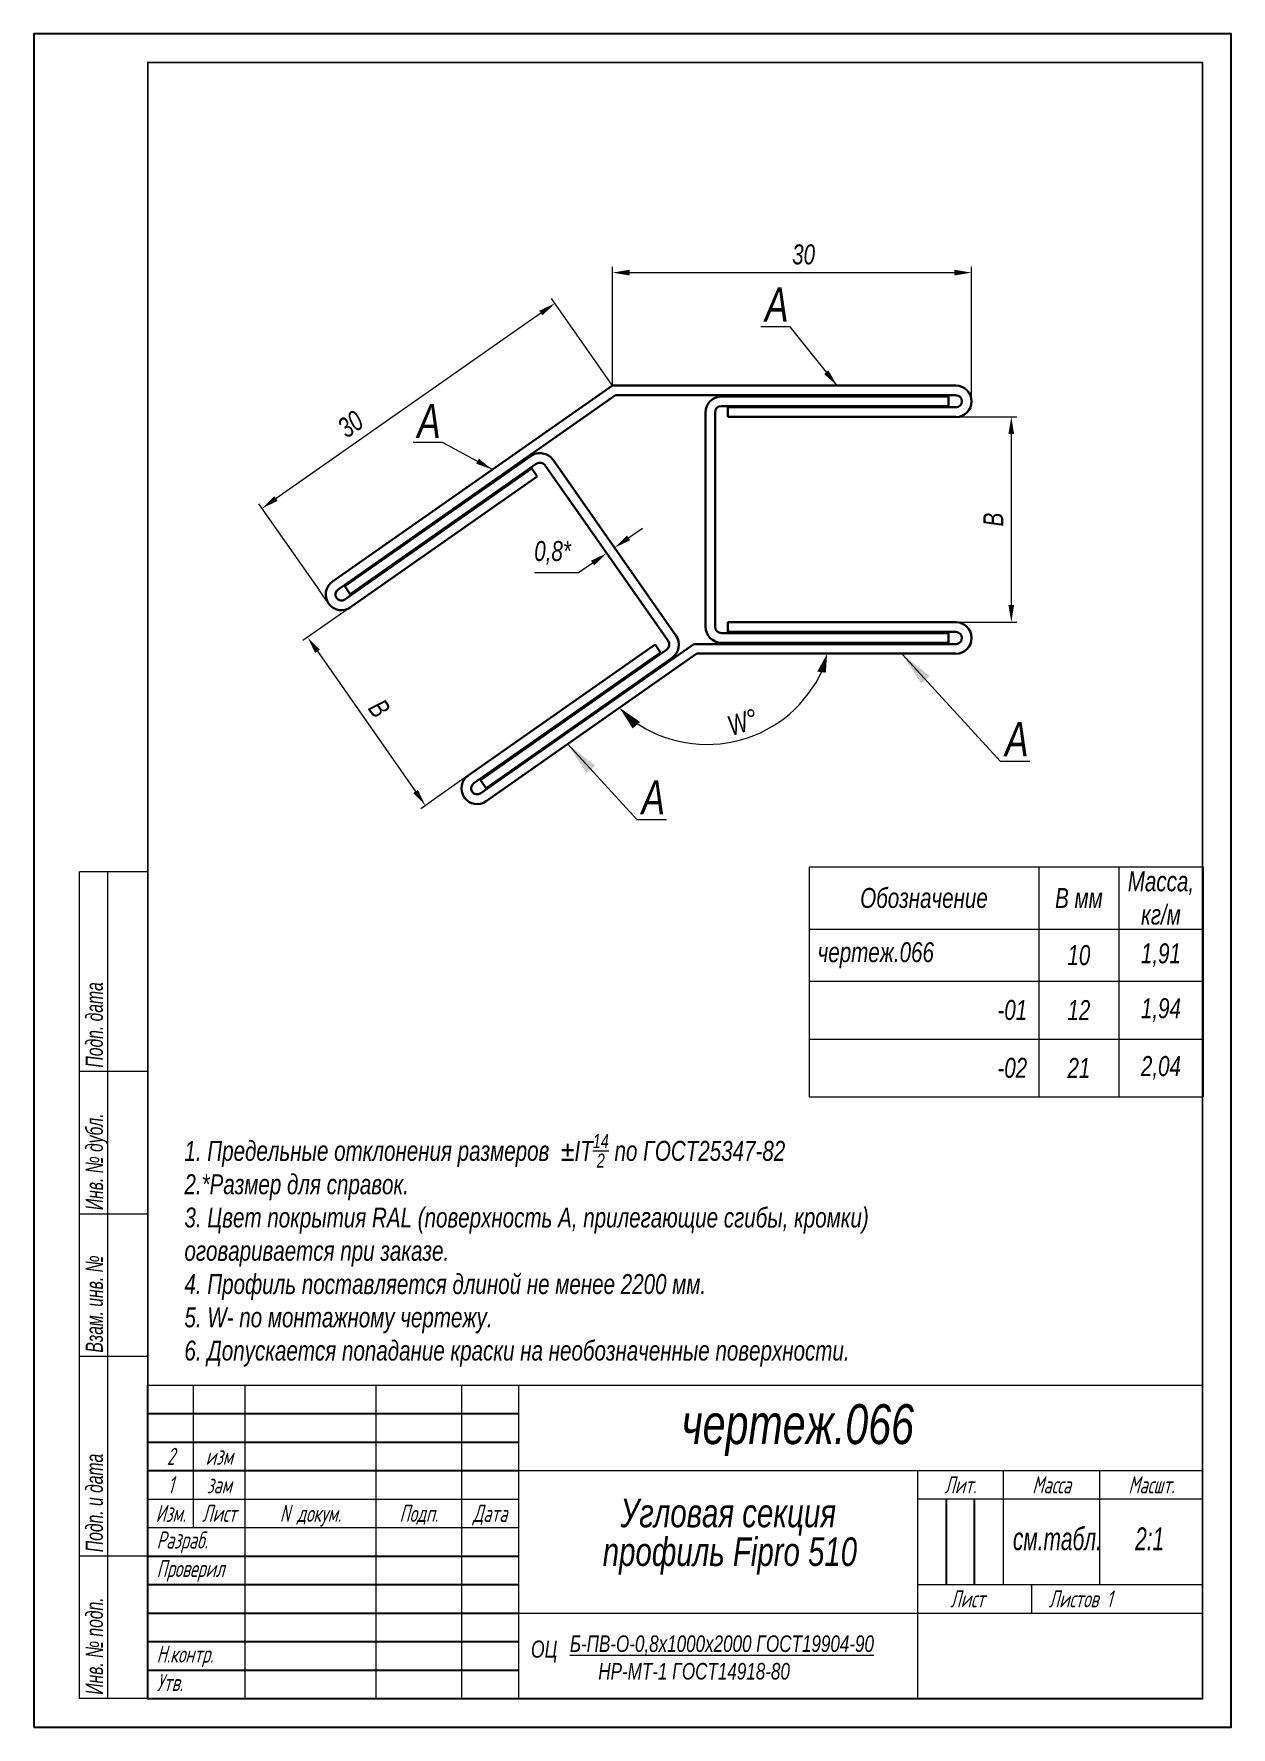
# Model space of a CAD drawing. Header units: millimetres. Extents: x 14 to 38981, y 5 to 92301.
# Drawn here: x 38771.5 to 38981.5, y 92003.8 to 92300.8 of the extents above; entities that cross this region are included whole.
import ezdxf
from ezdxf.enums import TextEntityAlignment as Align

# ---------------------------------------------------------------- set-up
doc = ezdxf.new("R2010")
doc.units = ezdxf.units.MM
doc.layers.get('0').update_dxf_attribs({"lineweight": 18})
doc.layers.add('Layer_02', color=10, linetype='Continuous', lineweight=30)
doc.layers.add('Layer_03', color=110, linetype='Continuous', lineweight=13)
doc.layers.add('Layer_04', color=7, linetype='Continuous')
doc.layers.add('Layer_05', color=7, linetype='Continuous')
doc.styles.add('Style_01', font='ARIALNI.TTF', dxfattribs={"width": 0.9})
doc.styles.add('Style_02', font='ARIALNI.TTF', dxfattribs={"width": 0.8})
doc.styles.add('Style_03', font='ARIALNI.TTF', dxfattribs={"width": 0.9, "height": 3.5})
doc.styles.add('Style_04', font='ARIALNI.TTF', dxfattribs={"width": 0.9, "height": 6})
doc.styles.add('Style_05', font='isocpeur.ttf')
doc.dimstyles.new('DimStyle_01', dxfattribs={"dimtxt": 6, "dimasz": 5.5, "dimexe": 1, "dimexo": 0.625, "dimgap": 1.4, "dimtad": 1, "dimdec": 0, "dimtxsty": 'Style_04', "dimcen": 0.1, "dimclrd": 256, "dimclre": 256, "dimclrt": 256, "dimazin": 3, "dimtfac": 1, "dimtdec": 0, "dimtmove": 0, "dimatfit": 3, "dimlwd": 13, "dimlwe": 13})

msp = doc.modelspace()

# ---------------------------------------------------------------- texts
at = {"ltscale": 5, "style": 'Style_02', "width": 0.8}
for s, p in [('Подп. дата', (38784.49, 92119.5)), ('Инв. № дубл.', (38784.49, 92094.5)), ('Взам. инв. №', (38784.49, 92069.5)), ('Подп. и дата', (38784.49, 92034.5)), ('Инв. № подп.', (38784.49, 92009.5))]:
    msp.add_text(s, height=3, rotation=90, dxfattribs=at).set_placement(p, align=Align.BOTTOM_LEFT)
at = {"color": 7, "style": 'Style_03', "width": 0.9}
for s, height, p in [('чертеж.066', 7, (38885.07, 92053.45)), ('Угловая секция  ', 5, (38874.38, 92038.86)), ('профиль Fipro 510', 5, (38871.28, 92032.08)), ('ОЦ', 3, (38858.67, 92015.99))]:
    msp.add_text(s, height=height, dxfattribs=at).set_placement(p)
at = {"style": 'Style_05', "oblique": 15, "width": 0.66666}
for s, p in [('2', (38795.49, 92051.3)), ('изм', (38803.99, 92051.3)), ('1', (38795.49, 92046.3)), ('зам', (38803.99, 92046.3)), ('Лит.', (38933.99, 92046.3)), ('Масса', (38949.99, 92046.3)), ('Масшт.', (38967.49, 92046.3)), ('Изм.', (38795.49, 92041.3)), ('Лист', (38803.99, 92041.3)), ('N докум.', (38819.99, 92041.3)), ('Подп.', (38838.99, 92041.3)), ('Дата', (38851.49, 92041.3))]:
    msp.add_text(s, height=3, dxfattribs=at).set_placement(p, align=Align.MIDDLE_CENTER)
for s, p in [('Разраб.', (38793.01, 92035.12)), ('Проверил', (38793.01, 92030.12)), ('Н.контр.', (38793.01, 92015.12)), ('Утв.', (38793.01, 92010.12))]:
    msp.add_text(s, height=3, dxfattribs=at).set_placement(p)
at = {"lineweight": 0, "style": 'Style_01', "width": 0.8}
msp.add_text('см.табл.', height=4, dxfattribs=at).set_placement((38943.22, 92034.84))
msp.add_text('2:1', height=4, dxfattribs=at).set_placement((38964.66, 92036.84), align=Align.MIDDLE_LEFT)
at = {"style": 'Style_05', "oblique": 15, "width": 0.66666}
for s, p in [('Лист', (38932.21, 92026.29)), ('Листов', (38949.49, 92026.3)), ('1', (38959.61, 92026.3))]:
    msp.add_text(s, height=3, dxfattribs=at).set_placement(p, align=Align.MIDDLE_LEFT)
at = {"color": 7}
note = msp.add_mtext_dynamic_manual_height_columns('\\A1;      1. Предельные отклонения размеров  ±IT{\\H0.7x;\\S14/2;} по ГОСТ25347-82{\\A0;\\P}      2.*Размер для справок.{\\A0;\\P}      3. Цвет покрытия RAL (поверхность А, прилегающие сгибы, кромки) {\\A0;\\P}      оговаривается при заказе.{\\A0;\\P}      4. Профиль поставляется длиной не менее 2200 мм.{\\A0;\\P}      5. W- по монтажному чертежу.{\\A0;\\P}      6. Допускается попадание краски на необозначенные поверхности.{\\A0;\\P}', width=177.5144, gutter_width=70, heights=[43.08, 0], dxfattribs=dict(at, insert=(38791.88, 92107.82), char_height=3.5, attachment_point=1, style='Style_03'))
at = {"color": 3, "ltscale": 2, "insert": (38865.51, 92019.89), "char_height": 2.9, "width": 59.7044, "attachment_point": 1, "style": 'Style_03'}
msp.add_mtext('{\\L\\C0;Б-ПВ-О-0,8х1000х2000 ГОСТ19904-90\\P\\l      HP-MT-1 ГОСТ14918-80}', dxfattribs=at)
at = {"layer": 'Layer_03', "style": 'Style_04', "width": 0.9}
for p in [(38899.73, 92250.33), (38838.73, 92229.89), (38941.83, 92174.1), (38878.07, 92163.88)]:
    msp.add_text('А', height=6, dxfattribs=at).set_placement(p)
at = {"layer": 'Layer_03', "insert": (38895.81, 92180.07), "char_height": 3.5, "attachment_point": 5, "rotation": 17.5, "style": 'Style_03'}
msp.add_mtext('\\A1;W%%D', dxfattribs=at)

# ---------------------------------------------------------------- blocks, each defined once
blk = doc.blocks.new('A$C270D7DBD')
blk.add_line((12, 0), (0, 0))
blk = doc.blocks.new('fpr510')
at = {"layer": 'Layer_02'}
for p, q in [((-14.83, -15.28), (7, 0)), ((7.24, -0.75), (-14.39, -15.9)), ((33.77, 0), (7, 0)), ((7.24, -0.75), (33.77, -0.75)), ((33.2, -0.85), (15.5, -0.85)), ((33.2, -1.6), (33.2, -0.85)), ((14.25, -18.8), (14.25, -2.1)), ((15, -18.8), (15, -2.1)), ((33.2, -1.6), (15.5, -1.6)), ((16, -2.45), (16, -1.7)), ((16, -1.7), (33.77, -1.7)), ((33.77, -2.45), (16, -2.45)), ((-13.87, -15.65), (0.63, -5.5)), ((0.71, -6.48), (-13.85, -16.67)), ((-13.44, -16.26), (1.06, -6.11)), ((1.14, -7.09), (0.71, -6.48)), ((11.34, -19.91), (1.76, -6.23)), ((11.95, -19.48), (2.37, -5.8)), ((-13.42, -17.29), (1.14, -7.09)), ((-13.44, -16.26), (-13.87, -15.65)), ((33.77, -18.45), (16, -18.45)), ((16, -18.45), (16, -19.2)), ((33.2, -19.3), (15.5, -19.3)), ((16, -19.2), (33.77, -19.2)), ((33.2, -19.3), (33.2, -20.05)), ((-4.24, -30.4), (10.32, -20.2)), ((10.75, -20.81), (-3.81, -31.01)), ((-3.28, -30.76), (11.21, -20.61)), ((13.35, -20.15), (-3.27, -31.79)), ((-2.84, -32.4), (13.59, -20.9)), ((10.32, -20.2), (10.75, -20.81)), ((13.35, -20.15), (33.77, -20.15)), ((33.77, -20.9), (13.59, -20.9)), ((33.2, -20.05), (15.5, -20.05)), ((-2.85, -31.38), (11.65, -21.22)), ((-3.28, -30.76), (-2.85, -31.38))]:
    blk.add_line(p, q, dxfattribs=at)
for centre, radius, start, end in [((15.5, -2.1), 1.25, 90, 180), ((33.77, -1.23), 1.23, 270, 90), ((33.77, -1.23), 0.475, 270, 90), ((15.5, -2.1), 0.5, 90, 180), ((15.5, -2.1), 0.5, 90, 180), ((1.35, -6.52), 1.25, 35, 125), ((1.35, -6.52), 0.5, 35, 125), ((1.35, -6.52), 0.5, 35, 125), ((-14.12, -16.29), 1.23, 125, 305), ((-14.12, -16.29), 0.475, 125, 305), ((33.77, -19.68), 1.23, 270, 90), ((10.93, -20.2), 1.25, 305, 35), ((15.5, -18.8), 1.25, 180, 270), ((15.5, -18.8), 0.5, 180, 270), ((15.5, -18.8), 0.5, 180, 270), ((33.77, -19.68), 0.475, 270, 90), ((10.93, -20.2), 0.5, 305, 35), ((10.93, -20.2), 0.5, 305, 35), ((-3.54, -31.4), 1.23, 125, 305), ((-3.54, -31.4), 0.475, 125, 305)]:
    blk.add_arc(centre, radius, start, end, dxfattribs=at)
blk = doc.blocks.new('*D3')
at = {"layer": 'Defpoints', "color": 0, "transparency": 16777216}
for p in [(38933.21, 92233.61), (38933.21, 92197.61), (38942.93, 92197.61)]:
    blk.add_point(p, dxfattribs=at)
at = {"layer": 'Layer_03', "lineweight": 13, "transparency": 16777216}
for p, q in [((38933.28, 92233.61), (38943.93, 92233.61)), ((38942.93, 92230.61), (38942.93, 92200.61)), ((38933.28, 92197.61), (38943.93, 92197.61))]:
    blk.add_line(p, q, dxfattribs=at)
at = {"layer": 'Layer_03', "transparency": 16777216}
for points in [[(38942.43, 92230.61), (38943.43, 92230.61), (38942.93, 92233.61)], [(38942.43, 92200.61), (38943.43, 92200.61), (38942.93, 92197.61)]]:
    blk.add_solid(points, dxfattribs=at)
at = {"layer": 'Layer_03', "transparency": 16777216, "insert": (38939.78, 92215.61), "char_height": 3.5, "attachment_point": 5, "rotation": 90, "style": 'Style_03'}
blk.add_mtext('\\A1;В', dxfattribs=at)
blk = doc.blocks.new('*D4')
at = {"layer": 'Defpoints', "color": 0, "transparency": 16777216}
for p in [(38827.03, 92200.22), (38847.67, 92170.73), (38840.16, 92165.47)]:
    blk.add_point(p, dxfattribs=at)
at = {"layer": 'Layer_03', "lineweight": 13, "transparency": 16777216}
for p, q in [((38826.98, 92200.18), (38818.69, 92194.39)), ((38821.23, 92192.5), (38838.44, 92167.93)), ((38847.62, 92170.69), (38839.34, 92164.9))]:
    blk.add_line(p, q, dxfattribs=at)
at = {"layer": 'Layer_03', "transparency": 16777216}
for points in [[(38821.64, 92192.79), (38820.82, 92192.21), (38819.51, 92194.96)], [(38838.85, 92168.21), (38838.03, 92167.64), (38840.16, 92165.47)]]:
    blk.add_solid(points, dxfattribs=at)
at = {"layer": 'Layer_03', "transparency": 16777216, "insert": (38832.09, 92182.49), "char_height": 3.5, "attachment_point": 5, "rotation": 305, "style": 'Style_03'}
blk.add_mtext('\\A1;В', dxfattribs=at)
blk = doc.blocks.new('*D5')
at = {"layer": 'Defpoints', "color": 0, "transparency": 16777216}
for p in [(38872.97, 92239.12), (38811.51, 92217.57), (38821.61, 92203.15)]:
    blk.add_point(p, dxfattribs=at)
at = {"layer": 'Layer_03', "lineweight": 13, "transparency": 16777216}
for p, q in [((38872.94, 92239.17), (38862.3, 92254.36)), ((38860.42, 92251.82), (38813.97, 92219.29)), ((38821.57, 92203.21), (38810.94, 92218.39))]:
    blk.add_line(p, q, dxfattribs=at)
at = {"layer": 'Layer_03', "transparency": 16777216}
for points in [[(38860.13, 92252.23), (38860.7, 92251.41), (38862.87, 92253.54)], [(38813.68, 92219.7), (38814.25, 92218.88), (38811.51, 92217.57)]]:
    blk.add_solid(points, dxfattribs=at)
at = {"layer": 'Layer_03', "transparency": 16777216, "insert": (38827.02, 92232.33), "char_height": 3.5, "attachment_point": 5, "rotation": 35, "style": 'Style_03'}
blk.add_mtext('\\A1;30', dxfattribs=at)
blk = doc.blocks.new('*D6')
at = {"layer": 'Defpoints', "color": 0, "transparency": 16777216}
for p in [(38871.85, 92212.8), (38870.47, 92211.83), (38871.95, 92209.7)]:
    blk.add_point(p, dxfattribs=at)
at = {"layer": 'Layer_03', "lineweight": 13, "transparency": 16777216}
for p, q in [((38871.89, 92212.74), (38873.91, 92209.85)), ((38875.79, 92212.39), (38878.25, 92214.11)), ((38870.5, 92211.78), (38872.53, 92208.89)), ((38869.5, 92207.98), (38867.04, 92206.26)), ((38867.04, 92206.26), (38859.3, 92206.26))]:
    blk.add_line(p, q, dxfattribs=at)
at = {"layer": 'Layer_03', "transparency": 16777216}
for points in [[(38875.51, 92212.8), (38876.08, 92211.98), (38873.34, 92210.67)], [(38869.21, 92208.39), (38869.78, 92207.57), (38871.95, 92209.7)]]:
    blk.add_solid(points, dxfattribs=at)
at = {"layer": 'Layer_03', "transparency": 16777216, "insert": (38862.47, 92209.77), "char_height": 3.5, "attachment_point": 5, "style": 'Style_03'}
blk.add_mtext('\\A1;0,8*', dxfattribs=at)
blk = doc.blocks.new('*D7')
at = {"layer": 'Defpoints', "color": 0, "transparency": 16777216}
for p in [(38935.94, 92258.92), (38872.97, 92239.12), (38935.94, 92236.49)]:
    blk.add_point(p, dxfattribs=at)
at = {"layer": 'Layer_03', "lineweight": 13, "transparency": 16777216}
for p, q in [((38872.97, 92239.18), (38872.97, 92259.92)), ((38875.97, 92258.92), (38932.94, 92258.92)), ((38935.94, 92236.55), (38935.94, 92259.92))]:
    blk.add_line(p, q, dxfattribs=at)
at = {"layer": 'Layer_03', "transparency": 16777216}
for points in [[(38875.97, 92259.42), (38875.97, 92258.42), (38872.97, 92258.92)], [(38932.94, 92259.42), (38932.94, 92258.42), (38935.94, 92258.92)]]:
    blk.add_solid(points, dxfattribs=at)
at = {"layer": 'Layer_03', "transparency": 16777216, "insert": (38906.5, 92262.1), "char_height": 3.5, "attachment_point": 5, "style": 'Style_03'}
blk.add_mtext('\\A1;30', dxfattribs=at)
blk = doc.blocks.new('*T2')
at = {"color": 0, "linetype": 'ByBlock', "lineweight": -2}
for p, q in [((0, 0), (69.09, 0)), ((0, 0), (0, -10.95)), ((40.31, 0), (40.31, -10.95)), ((54.33, 0), (54.33, -10.95)), ((69.09, 0), (69.09, -10.95)), ((0, -10.95), (69.09, -10.95)), ((0, -10.95), (0, -40.34)), ((40.31, -10.95), (40.31, -40.34)), ((54.33, -10.95), (54.33, -40.34)), ((69.09, -10.95), (69.09, -40.34)), ((0, -20.06), (69.09, -20.06)), ((0, -30.2), (69.09, -30.2)), ((0, -40.34), (69.09, -40.34))]:
    blk.add_line(p, q, dxfattribs=at)
at = {"color": 0, "style": 'Style_03'}
for s, insert, char_height, width, attachment_point in [('Масса, кг/м', (61.71, -5.48), 3.5, 13.2617, 5), ('Обозначение', (20.15, -5.48), 3.5, 38.8072, 5), ('В мм', (47.32, -5.48), 3.5, 12.5228, 5), ('чертеж.066', (1.5, -15.5), 3.5, 37.3072, 4), ('10', (47.32, -15.5), 3.5, 8.0228, 5), ('1,91', (61.71, -15.5), 3.5, 8.7617, 5), ('                   {\\H0.77778x;       -01 }                       {\\H0.77778x;                     }', (1.5, -25.13), 4.5, 37.3072, 4), ('12', (47.32, -25.13), 3.5, 8.0228, 5), ('1,94', (61.71, -25.13), 3.5, 8.7617, 5), ('                   {\\H0.77778x;       -02 }                       {\\H0.77778x;                     }', (1.5, -35.27), 4.5, 37.3072, 4), ('21', (47.32, -35.27), 3.5, 8.0228, 5), ('2,04', (61.71, -35.27), 3.5, 8.7617, 5)]:
    blk.add_mtext(s, dxfattribs=dict(at, insert=insert, char_height=char_height, width=width, attachment_point=attachment_point))

# ---------------------------------------------------------------- dimensions: what is measured, and where the dimension line sits
at = {"layer": 'Layer_03'}
dim = msp.add_linear_dim(base=(38935.94, 92258.92), p1=(38872.97, 92239.12), p2=(38935.94, 92236.49), text='30', dimstyle='DimStyle_01', override={"dimasz": 3}, dxfattribs=at)
dim.commit()
dim.dimension.update_dxf_attribs({"geometry": '*D7', "text_midpoint": (38906.5, 92258.92), "dimtype": 160})
for base, p1, p2, angle, text, picture, middle, dimtype in [((38811.51, 92217.57), (38872.97, 92239.12), (38821.61, 92203.15), 215, '30', '*D5', (38828.85, 92229.72), 161), ((38942.93, 92197.61), (38933.21, 92233.61), (38933.21, 92197.61), 90, 'В', '*D3', (38942.93, 92215.61), 160), ((38840.16, 92165.47), (38827.03, 92200.22), (38847.67, 92170.73), 305, 'В', '*D4', (38829.51, 92180.68), 161)]:
    dim = msp.add_linear_dim(base=base, p1=p1, p2=p2, angle=angle, text=text, dimstyle='DimStyle_01', override={"dimasz": 3}, dxfattribs=at)
    dim.commit()
    dim.dimension.update_dxf_attribs({"geometry": picture, "text_midpoint": middle, "dimtype": dimtype})
dim = msp.add_aligned_dim(p1=(38871.85, 92212.8), p2=(38870.47, 92211.83), distance=2.59, text='0,8*', dimstyle='DimStyle_01', override={"dimasz": 3}, dxfattribs=at)
dim.commit()
dim.dimension.update_dxf_attribs({"geometry": '*D6', "text_midpoint": (38862.47, 92209.77)})

# ---------------------------------------------------------------- linework, layer by layer
at = {"color": 3}
for p, q in [((38779.49, 92008.8), (38779.49, 92153.8)), ((38791.49, 92153.8), (38779.49, 92153.8)), ((38784.49, 92008.8), (38784.49, 92153.8)), ((38791.49, 92118.8), (38779.49, 92118.8)), ((38791.49, 92093.8), (38779.49, 92093.8)), ((38791.49, 92063.8), (38976.49, 92063.8)), ((38791.49, 92008.8), (38791.49, 92063.8)), ((38799.49, 92038.8), (38799.49, 92063.8)), ((38808.49, 92063.8), (38808.49, 92008.8)), ((38831.49, 92063.8), (38831.49, 92008.8)), ((38846.49, 92063.8), (38846.49, 92008.8)), ((38856.49, 92063.8), (38856.49, 92008.8)), ((38856.49, 92048.8), (38976.49, 92048.8)), ((38926.49, 92048.8), (38926.49, 92008.8)), ((38941.49, 92048.8), (38941.49, 92028.8)), ((38958.49, 92028.8), (38958.49, 92048.8)), ((38791.49, 92043.8), (38856.49, 92043.8)), ((38976.49, 92043.8), (38926.49, 92043.8)), ((38791.49, 92038.8), (38856.49, 92038.8)), ((38791.49, 92033.8), (38779.49, 92033.8)), ((38926.49, 92028.8), (38976.49, 92028.8)), ((38946.49, 92028.8), (38946.49, 92023.8)), ((38856.49, 92023.8), (38976.49, 92023.8)), ((38791.49, 92008.8), (38779.49, 92008.8))]:
    msp.add_line(p, q, dxfattribs=at)
at = {"layer": 'Layer_03'}
for p, q in [((38904.17, 92249.42), (38899, 92249.42)), ((38912.37, 92239.12), (38904.17, 92249.42)), ((38843.16, 92229.14), (38838, 92229.14)), ((38851.91, 92224.37), (38843.16, 92229.14)), ((38823.19, 92200.9), (38821.61, 92203.15)), ((38923.83, 92191.96), (38941.03, 92173.15)), ((38865.14, 92176.23), (38877.3, 92162.93)), ((38946.2, 92173.15), (38941.03, 92173.15)), ((38882.44, 92162.93), (38877.27, 92162.93))]:
    msp.add_line(p, q, dxfattribs=at)
msp.add_arc((38889.55, 92198.41), 22.25, 235.1498, 335.6693, dxfattribs=at)
for points in [[(38910.85, 92241.78), (38910.08, 92241.14), (38912.36, 92239.14)], [(38849.55, 92226.29), (38849.06, 92225.42), (38851.91, 92224.37)], [(38908.89, 92188.94), (38910.4, 92188.76), (38910.62, 92192.04)], [(38927.14, 92186.85), (38928.62, 92188.2), (38923.83, 92191.96)], [(38876.51, 92178.97), (38877.84, 92180.1), (38874.2, 92182.62)], [(38868.45, 92171.12), (38869.93, 92172.47), (38865.14, 92176.23)]]:
    msp.add_solid(points, dxfattribs=at)
at = {"layer": 'Layer_04', "elevation": 0}
msp.add_lwpolyline([(38771.49, 92003.8), (38981.49, 92003.8), (38981.49, 92300.8), (38771.49, 92300.8)], close=True, dxfattribs=at)
at = {"layer": 'Layer_04', "const_width": 0.3, "elevation": 0}
msp.add_lwpolyline([(38791.49, 92008.8), (38976.49, 92008.8), (38976.49, 92295.8), (38791.49, 92295.8)], close=True, dxfattribs=at)
at = {"layer": 'Layer_05', "color": 3}
for p, q in [((38791.49, 92008.8), (38791.49, 92063.8)), ((38791.35, 92008.8), (38976.49, 92008.8))]:
    msp.add_line(p, q, dxfattribs=at)
at = {"layer": 'Layer_05', "color": 8}
for p, q in [((38791.49, 92058.8), (38856.49, 92058.8)), ((38791.49, 92053.8), (38856.49, 92053.8)), ((38791.49, 92048.8), (38856.49, 92048.8)), ((38791.49, 92043.8), (38791.49, 92043.8)), ((38791.49, 92043.8), (38791.49, 92043.8)), ((38931.49, 92043.8), (38931.49, 92028.8)), ((38936.49, 92028.8), (38936.49, 92043.8)), ((38791.49, 92033.8), (38856.49, 92033.8)), ((38791.49, 92028.8), (38856.49, 92028.8)), ((38791.49, 92023.8), (38856.49, 92023.8)), ((38791.49, 92018.8), (38856.49, 92018.8)), ((38791.49, 92013.8), (38856.49, 92013.8))]:
    msp.add_line(p, q, dxfattribs=at)

# ---------------------------------------------------------------- block references
msp.add_blockref('*T2', (38907.47, 92154.7))
at = {"color": 3}
msp.add_blockref('A$C270D7DBD', (38779.49, 92068.8), dxfattribs=at)
at = {"layer": 'Layer_02', "xscale": 2.25, "yscale": 2.25, "zscale": 2.25}
msp.add_blockref('fpr510', (38857.22, 92239.12), dxfattribs=at)

msp.set_redraw_order([(e.dxf.handle, doc.entitydb.next_handle()) for e in msp.query("TEXT MTEXT ATTDEF DIMENSION ARC_DIMENSION")])  # texts and dimensions are drawn at this point

doc.saveas('drawing.dxf')
